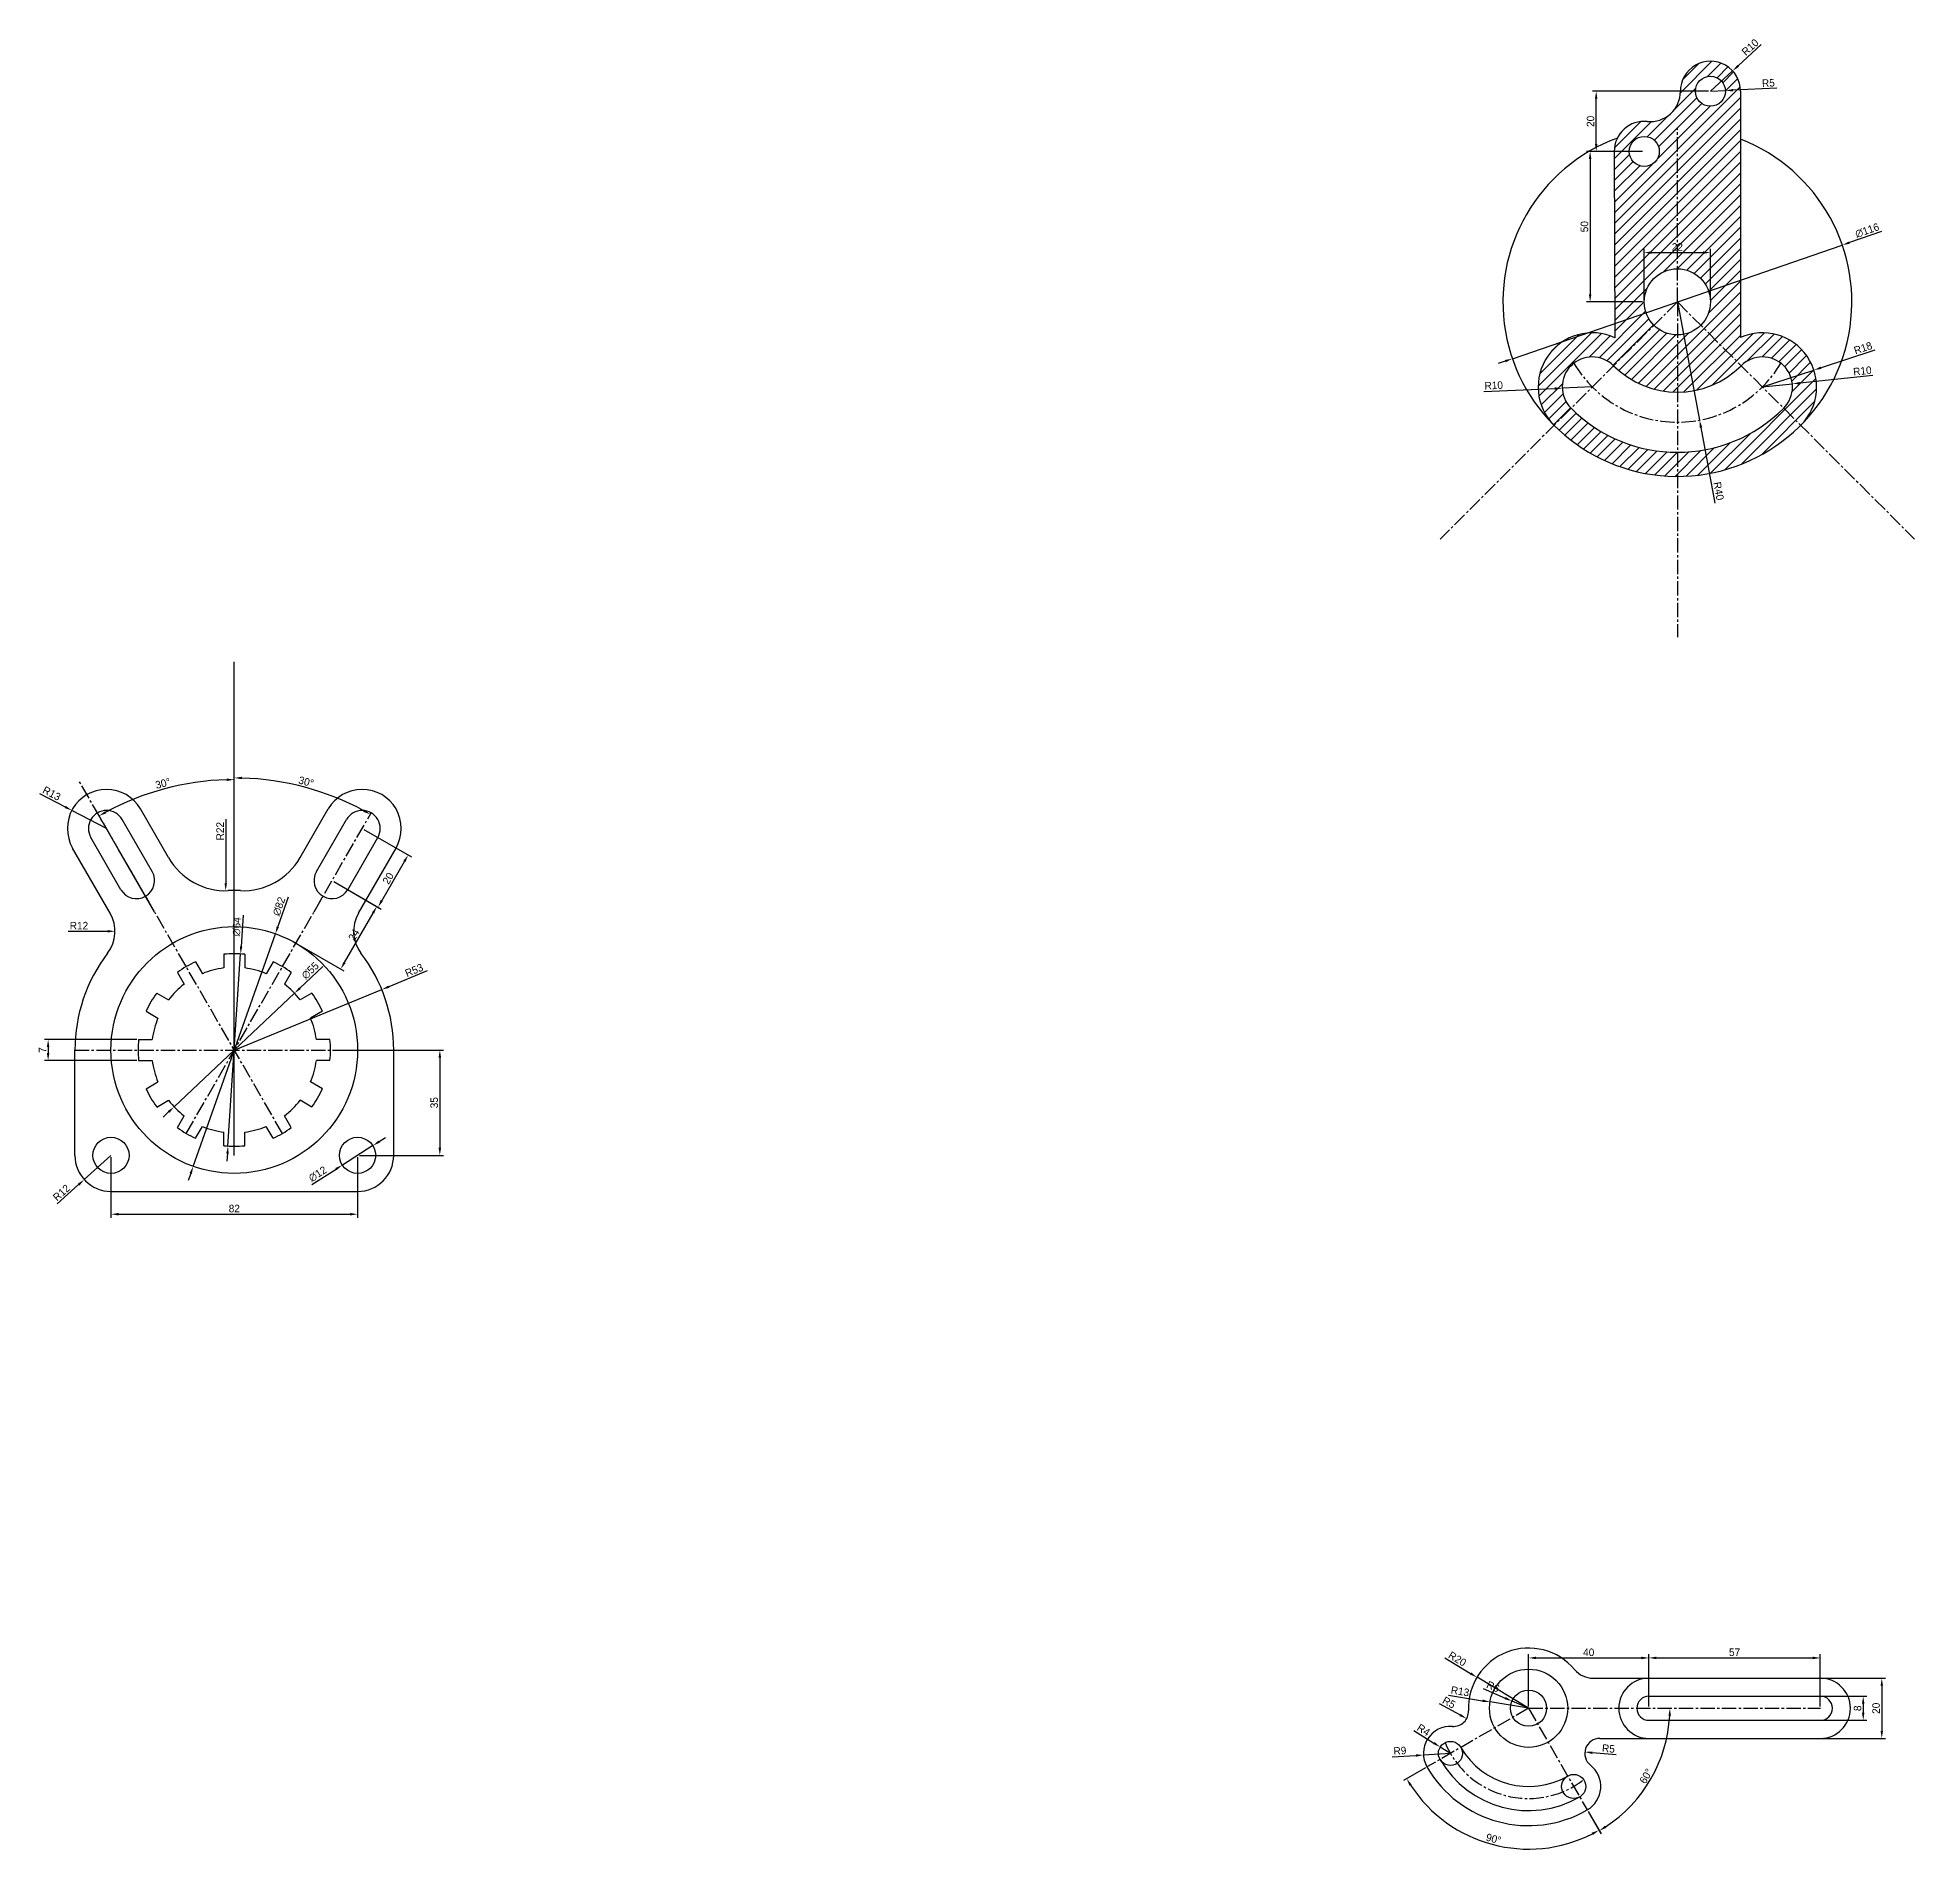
# Model space of a CAD drawing. Header units: millimetres. Extents: x -11614 to -3042, y 13178 to 15416.
# Drawn here: x -8181 to -7557, y 13178 to 13785 of the extents above; entities that cross this region are included whole.
import ezdxf

# ---------------------------------------------------------------- set-up
doc = ezdxf.new("R2010")
doc.units = ezdxf.units.MM
doc.header["$LTSCALE"] = 0.5
doc.header["$PDMODE"] = 34
doc.linetypes.add('CENTER2', pattern=[28.575, 19.05, -3.175, 3.175, -3.175])
doc.dimstyles.new('ISO-25', dxfattribs={"dimtxt": 2.5, "dimasz": 2.5, "dimexe": 1.25, "dimexo": 0.625, "dimtad": 1, "dimtxsty": 'Standard', "dimcen": 2.5, "dimadec": 0, "dimazin": 0, "dimtfac": 1, "dimtmove": 0, "dimatfit": 3, "dimfxl": 1, "dimarcsym": 0})

msp = doc.modelspace()

# ---------------------------------------------------------------- blocks, each defined once
blk = doc.blocks.new('*D282')
at = {"color": 0, "linetype": 'Continuous', "lineweight": -2, "ltscale": 0.5, "transparency": 16777216}
for p, q in [((-7645.15, 13230.79), (-7645.15, 13248.14)), ((-7588.15, 13230.79), (-7588.15, 13248.14)), ((-7642.65, 13246.89), (-7590.65, 13246.89))]:
    blk.add_line(p, q, dxfattribs=at)
at = {"color": 0, "linetype": 'Continuous', "ltscale": 0.5, "transparency": 16777216}
for points in [[(-7642.65, 13247.31), (-7642.65, 13246.47), (-7645.15, 13246.89)], [(-7590.65, 13247.31), (-7590.65, 13246.47), (-7588.15, 13246.89)]]:
    blk.add_solid(points, dxfattribs=at)
at = {"layer": 'Defpoints', "color": 0, "linetype": 'Continuous', "ltscale": 0.5, "transparency": 16777216}
for p in [(-7588.15, 13246.89), (-7645.15, 13230.16), (-7588.15, 13230.16)]:
    blk.add_point(p, dxfattribs=at)
at = {"color": 0, "linetype": 'Continuous', "ltscale": 0.5, "transparency": 16777216, "insert": (-7616.65, 13248.76), "char_height": 2.5, "attachment_point": 5}
blk.add_mtext('57', dxfattribs=at)
blk = doc.blocks.new('*D283')
at = {"color": 0, "linetype": 'Continuous', "lineweight": -2, "ltscale": 0.5, "transparency": 16777216}
for p, q in [((-7685.15, 13230.79), (-7685.15, 13248.14)), ((-7645.15, 13230.79), (-7645.15, 13248.14)), ((-7682.65, 13246.89), (-7647.65, 13246.89))]:
    blk.add_line(p, q, dxfattribs=at)
at = {"color": 0, "linetype": 'Continuous', "ltscale": 0.5, "transparency": 16777216}
for points in [[(-7682.65, 13247.31), (-7682.65, 13246.47), (-7685.15, 13246.89)], [(-7647.65, 13247.31), (-7647.65, 13246.47), (-7645.15, 13246.89)]]:
    blk.add_solid(points, dxfattribs=at)
at = {"layer": 'Defpoints', "color": 0, "linetype": 'Continuous', "ltscale": 0.5, "transparency": 16777216}
for p in [(-7645.15, 13246.89), (-7685.15, 13230.16), (-7645.15, 13230.16)]:
    blk.add_point(p, dxfattribs=at)
at = {"color": 0, "linetype": 'Continuous', "ltscale": 0.5, "transparency": 16777216, "insert": (-7665.15, 13248.76), "char_height": 2.5, "attachment_point": 5}
blk.add_mtext('40', dxfattribs=at)
blk = doc.blocks.new('*D284')
at = {"color": 0, "linetype": 'Continuous', "lineweight": -2, "ltscale": 0.5, "transparency": 16777216}
for p, q in [((-7595.09, 13240.16), (-7566.47, 13240.16)), ((-7567.72, 13237.66), (-7567.72, 13222.66)), ((-7595.09, 13220.16), (-7566.47, 13220.16))]:
    blk.add_line(p, q, dxfattribs=at)
at = {"color": 0, "linetype": 'Continuous', "ltscale": 0.5, "transparency": 16777216}
for points in [[(-7568.13, 13237.66), (-7567.3, 13237.66), (-7567.72, 13240.16)], [(-7568.13, 13222.66), (-7567.3, 13222.66), (-7567.72, 13220.16)]]:
    blk.add_solid(points, dxfattribs=at)
at = {"layer": 'Defpoints', "color": 0, "linetype": 'Continuous', "ltscale": 0.5, "transparency": 16777216}
for p in [(-7595.72, 13240.16), (-7595.72, 13220.16), (-7567.72, 13220.16)]:
    blk.add_point(p, dxfattribs=at)
at = {"color": 0, "linetype": 'Continuous', "ltscale": 0.5, "transparency": 16777216, "insert": (-7569.59, 13230.16), "char_height": 2.5, "attachment_point": 5, "rotation": 90}
blk.add_mtext('20', dxfattribs=at)
blk = doc.blocks.new('*D285')
at = {"color": 0, "linetype": 'Continuous', "lineweight": -2, "ltscale": 0.5, "transparency": 16777216}
for p, q in [((-7603.06, 13234.16), (-7572.64, 13234.16)), ((-7573.89, 13231.66), (-7573.89, 13228.66)), ((-7603.06, 13226.16), (-7572.64, 13226.16))]:
    blk.add_line(p, q, dxfattribs=at)
at = {"color": 0, "linetype": 'Continuous', "ltscale": 0.5, "transparency": 16777216}
for points in [[(-7574.31, 13231.66), (-7573.48, 13231.66), (-7573.89, 13234.16)], [(-7574.31, 13228.66), (-7573.48, 13228.66), (-7573.89, 13226.16)]]:
    blk.add_solid(points, dxfattribs=at)
at = {"layer": 'Defpoints', "color": 0, "linetype": 'Continuous', "ltscale": 0.5, "transparency": 16777216}
for p in [(-7603.68, 13234.16), (-7603.68, 13226.16), (-7573.89, 13226.16)]:
    blk.add_point(p, dxfattribs=at)
at = {"color": 0, "linetype": 'Continuous', "ltscale": 0.5, "transparency": 16777216, "insert": (-7575.77, 13230.16), "char_height": 2.5, "attachment_point": 5, "rotation": 90}
blk.add_mtext('8', dxfattribs=at)
blk = doc.blocks.new('*D286')
at = {"color": 0, "linetype": 'Continuous', "lineweight": -2, "ltscale": 0.5, "transparency": 16777216}
for p, q in [((-7700.2, 13236.72), (-7692.94, 13233.55)), ((-7685.15, 13230.16), (-7690.65, 13232.56))]:
    blk.add_line(p, q, dxfattribs=at)
at = {"color": 0, "linetype": 'Continuous', "ltscale": 0.5, "transparency": 16777216}
blk.add_solid([(-7692.77, 13233.94), (-7693.1, 13233.17), (-7690.65, 13232.56)], dxfattribs=at)
at = {"layer": 'Defpoints', "color": 0, "linetype": 'Continuous', "ltscale": 0.5, "transparency": 16777216}
for p in [(-7690.65, 13232.56), (-7685.15, 13230.16)]:
    blk.add_point(p, dxfattribs=at)
at = {"color": 0, "linetype": 'Continuous', "ltscale": 0.5, "transparency": 16777216, "insert": (-7696.96, 13237.35), "char_height": 2.5, "attachment_point": 5, "rotation": 336.46687}
blk.add_mtext('R6', dxfattribs=at)
blk = doc.blocks.new('*D287')
at = {"color": 0, "linetype": 'Continuous', "lineweight": -2, "ltscale": 0.5, "transparency": 16777216}
for p, q in [((-7711.72, 13234.52), (-7700.44, 13232.67)), ((-7685.15, 13230.16), (-7697.97, 13232.27))]:
    blk.add_line(p, q, dxfattribs=at)
at = {"color": 0, "linetype": 'Continuous', "ltscale": 0.5, "transparency": 16777216}
blk.add_solid([(-7700.37, 13233.08), (-7700.51, 13232.26), (-7697.97, 13232.27)], dxfattribs=at)
at = {"layer": 'Defpoints', "color": 0, "linetype": 'Continuous', "ltscale": 0.5, "transparency": 16777216}
for p in [(-7697.97, 13232.27), (-7685.15, 13230.16)]:
    blk.add_point(p, dxfattribs=at)
at = {"color": 0, "linetype": 'Continuous', "ltscale": 0.5, "transparency": 16777216, "insert": (-7707.92, 13235.8), "char_height": 2.5, "attachment_point": 5, "rotation": 350.68022}
blk.add_mtext('R13', dxfattribs=at)
blk = doc.blocks.new('*D288')
at = {"color": 0, "linetype": 'Continuous', "lineweight": -2, "ltscale": 0.5, "transparency": 16777216}
for p, q in [((-7713.01, 13246.88), (-7704.44, 13241.74)), ((-7685.15, 13230.16), (-7702.29, 13240.45))]:
    blk.add_line(p, q, dxfattribs=at)
at = {"color": 0, "linetype": 'Continuous', "ltscale": 0.5, "transparency": 16777216}
blk.add_solid([(-7704.22, 13242.1), (-7704.65, 13241.38), (-7702.29, 13240.45)], dxfattribs=at)
at = {"layer": 'Defpoints', "color": 0, "linetype": 'Continuous', "ltscale": 0.5, "transparency": 16777216}
for p in [(-7702.29, 13240.45), (-7685.15, 13230.16)]:
    blk.add_point(p, dxfattribs=at)
at = {"color": 0, "linetype": 'Continuous', "ltscale": 0.5, "transparency": 16777216, "insert": (-7708.83, 13246.56), "char_height": 2.5, "attachment_point": 5, "rotation": 329.03258}
blk.add_mtext('R20', dxfattribs=at)
blk = doc.blocks.new('*D289')
at = {"color": 0, "linetype": 'Continuous', "lineweight": -2, "ltscale": 0.5, "transparency": 16777216}
blk.add_line((-7714.88, 13231.72), (-7707.93, 13227.93), dxfattribs=at)
at = {"color": 0, "linetype": 'Continuous', "ltscale": 0.5, "transparency": 16777216}
blk.add_solid([(-7707.73, 13228.29), (-7708.13, 13227.56), (-7705.73, 13226.73)], dxfattribs=at)
at = {"layer": 'Defpoints', "color": 0, "linetype": 'Continuous', "ltscale": 0.5, "transparency": 16777216}
for p in [(-7710.12, 13229.12), (-7705.73, 13226.73)]:
    blk.add_point(p, dxfattribs=at)
at = {"color": 0, "linetype": 'Continuous', "ltscale": 0.5, "transparency": 16777216, "insert": (-7711.6, 13232.07), "char_height": 2.5, "attachment_point": 5, "rotation": 331.38036}
blk.add_mtext('R5', dxfattribs=at)
blk = doc.blocks.new('*D290')
at = {"color": 0, "linetype": 'Continuous', "lineweight": -2, "ltscale": 0.5, "transparency": 16777216}
blk.add_line((-7656.07, 13214.65), (-7663.95, 13215.4), dxfattribs=at)
at = {"color": 0, "linetype": 'Continuous', "ltscale": 0.5, "transparency": 16777216}
blk.add_solid([(-7663.91, 13215.81), (-7663.99, 13214.98), (-7666.44, 13215.63)], dxfattribs=at)
at = {"layer": 'Defpoints', "color": 0, "linetype": 'Continuous', "ltscale": 0.5, "transparency": 16777216}
for p in [(-7666.44, 13215.63), (-7661.46, 13215.16)]:
    blk.add_point(p, dxfattribs=at)
at = {"color": 0, "linetype": 'Continuous', "ltscale": 0.5, "transparency": 16777216, "insert": (-7658.59, 13216.77), "char_height": 2.5, "attachment_point": 5, "rotation": 354.61442}
blk.add_mtext('R5', dxfattribs=at)
blk = doc.blocks.new('*D291')
at = {"color": 0, "linetype": 'Continuous', "lineweight": -2, "ltscale": 0.5, "transparency": 16777216}
for p, q in [((-7723.34, 13222.81), (-7716.63, 13218.61)), ((-7711.13, 13215.16), (-7714.52, 13217.28))]:
    blk.add_line(p, q, dxfattribs=at)
at = {"color": 0, "linetype": 'Continuous', "ltscale": 0.5, "transparency": 16777216}
blk.add_solid([(-7716.41, 13218.96), (-7716.86, 13218.26), (-7714.52, 13217.28)], dxfattribs=at)
at = {"layer": 'Defpoints', "color": 0, "linetype": 'Continuous', "ltscale": 0.5, "transparency": 16777216}
for p in [(-7714.52, 13217.28), (-7711.13, 13215.16)]:
    blk.add_point(p, dxfattribs=at)
at = {"color": 0, "linetype": 'Continuous', "ltscale": 0.5, "transparency": 16777216, "insert": (-7720.05, 13222.96), "char_height": 2.5, "attachment_point": 5, "rotation": 327.9474}
blk.add_mtext('R4', dxfattribs=at)
blk = doc.blocks.new('*D292')
at = {"color": 0, "linetype": 'Continuous', "lineweight": -2, "ltscale": 0.5, "transparency": 16777216}
for p, q in [((-7730.51, 13213.99), (-7722.6, 13214.47)), ((-7711.13, 13215.16), (-7720.11, 13214.62))]:
    blk.add_line(p, q, dxfattribs=at)
at = {"color": 0, "linetype": 'Continuous', "ltscale": 0.5, "transparency": 16777216}
blk.add_solid([(-7722.63, 13214.88), (-7722.58, 13214.05), (-7720.11, 13214.62)], dxfattribs=at)
at = {"layer": 'Defpoints', "color": 0, "linetype": 'Continuous', "ltscale": 0.5, "transparency": 16777216}
for p in [(-7720.11, 13214.62), (-7711.13, 13215.16)]:
    blk.add_point(p, dxfattribs=at)
at = {"color": 0, "linetype": 'Continuous', "ltscale": 0.5, "transparency": 16777216, "insert": (-7727.92, 13216.03), "char_height": 2.5, "attachment_point": 5, "rotation": 3.44649}
blk.add_mtext('R9', dxfattribs=at)
blk = doc.blocks.new('*D293')
at = {"color": 0, "linetype": 'Continuous', "lineweight": -2, "ltscale": 0.5, "transparency": 16777216}
for p, q in [((-7719.46, 13210.35), (-7726.77, 13206.13)), ((-7665.33, 13195.84), (-7661.12, 13188.54))]:
    blk.add_line(p, q, dxfattribs=at)
blk.add_arc((-7685.15, 13230.16), 46.81, 213.06047, 296.93953, dxfattribs=at)
at = {"color": 0, "linetype": 'Continuous', "ltscale": 0.5, "transparency": 16777216}
for points in [[(-7724.73, 13204.41), (-7724.02, 13204.84), (-7725.68, 13206.76)], [(-7664.14, 13188.8), (-7663.74, 13188.06), (-7661.74, 13189.62)]]:
    blk.add_solid(points, dxfattribs=at)
at = {"layer": 'Defpoints', "color": 0, "linetype": 'Continuous', "ltscale": 0.5, "transparency": 16777216}
for p in [(-7685.15, 13230.16), (-7685.15, 13230.16), (-7718.92, 13210.66), (-7665.65, 13196.39), (-7708.55, 13189.62)]:
    blk.add_point(p, dxfattribs=at)
at = {"color": 0, "linetype": 'Continuous', "ltscale": 0.5, "transparency": 16777216, "insert": (-7696.77, 13186.76), "char_height": 2.5, "attachment_point": 5, "rotation": 345}
blk.add_mtext('90°', dxfattribs=at)
blk = doc.blocks.new('*D294')
at = {"color": 0, "linetype": 'Continuous', "lineweight": -2, "ltscale": 0.5, "transparency": 16777216}
blk.add_line((-7665.33, 13195.84), (-7661.03, 13188.39), dxfattribs=at)
blk.add_arc((-7685.15, 13230.16), 46.98, 303.04913, 356.95087, dxfattribs=at)
at = {"color": 0, "linetype": 'Continuous', "ltscale": 0.5, "transparency": 16777216}
for points in [[(-7638.65, 13227.67), (-7637.81, 13227.65), (-7638.16, 13230.16)], [(-7659.3, 13190.42), (-7659.74, 13191.13), (-7661.65, 13189.47)]]:
    blk.add_solid(points, dxfattribs=at)
at = {"layer": 'Defpoints', "color": 0, "linetype": 'Continuous', "ltscale": 0.5, "transparency": 16777216}
for p in [(-7685.15, 13230.16), (-7685.15, 13230.16), (-7588.15, 13230.16), (-7649.15, 13199.96), (-7665.65, 13196.39)]:
    blk.add_point(p, dxfattribs=at)
at = {"color": 0, "linetype": 'Continuous', "ltscale": 0.5, "transparency": 16777216, "insert": (-7646.08, 13207.61), "char_height": 2.5, "attachment_point": 5, "rotation": 60}
blk.add_mtext('60°', dxfattribs=at)
blk = doc.blocks.new('*D266')
at = {"color": 0, "linetype": 'Continuous', "lineweight": -2, "ltscale": 0.5, "transparency": 16777216}
for p, q in [((-8156.45, 13413.3), (-8156.45, 13393.11)), ((-8074.45, 13413.3), (-8074.45, 13393.11)), ((-8153.95, 13394.36), (-8076.95, 13394.36))]:
    blk.add_line(p, q, dxfattribs=at)
at = {"color": 0, "linetype": 'Continuous', "ltscale": 0.5, "transparency": 16777216}
for points in [[(-8153.95, 13394.78), (-8153.95, 13393.94), (-8156.45, 13394.36)], [(-8076.95, 13394.78), (-8076.95, 13393.94), (-8074.45, 13394.36)]]:
    blk.add_solid(points, dxfattribs=at)
at = {"layer": 'Defpoints', "color": 0, "linetype": 'Continuous', "ltscale": 0.5, "transparency": 16777216}
for p in [(-8156.45, 13413.92), (-8074.45, 13413.92), (-8074.45, 13394.36)]:
    blk.add_point(p, dxfattribs=at)
at = {"color": 0, "linetype": 'Continuous', "ltscale": 0.5, "transparency": 16777216, "insert": (-8115.45, 13396.23), "char_height": 2.5, "attachment_point": 5}
blk.add_mtext('82', dxfattribs=at)
blk = doc.blocks.new('*D267')
at = {"color": 0, "linetype": 'Continuous', "lineweight": -2, "ltscale": 0.5, "transparency": 16777216}
for p, q in [((-8082.82, 13448.92), (-8045.86, 13448.92)), ((-8047.11, 13446.42), (-8047.11, 13416.42)), ((-8073.82, 13413.92), (-8045.86, 13413.92))]:
    blk.add_line(p, q, dxfattribs=at)
at = {"color": 0, "linetype": 'Continuous', "ltscale": 0.5, "transparency": 16777216}
for points in [[(-8047.53, 13446.42), (-8046.7, 13446.42), (-8047.11, 13448.92)], [(-8047.53, 13416.42), (-8046.7, 13416.42), (-8047.11, 13413.92)]]:
    blk.add_solid(points, dxfattribs=at)
at = {"layer": 'Defpoints', "color": 0, "linetype": 'Continuous', "ltscale": 0.5, "transparency": 16777216}
for p in [(-8083.45, 13448.92), (-8074.45, 13413.92), (-8047.11, 13413.92)]:
    blk.add_point(p, dxfattribs=at)
at = {"color": 0, "linetype": 'Continuous', "ltscale": 0.5, "transparency": 16777216, "insert": (-8048.99, 13431.42), "char_height": 2.5, "attachment_point": 5, "rotation": 90}
blk.add_mtext('35', dxfattribs=at)
blk = doc.blocks.new('*D268')
at = {"color": 0, "linetype": 'Continuous', "lineweight": -2, "ltscale": 0.5, "transparency": 16777216}
for p, q in [((-8147.88, 13452.42), (-8178.6, 13452.42)), ((-8177.35, 13449.92), (-8177.35, 13447.92)), ((-8147.88, 13445.42), (-8178.6, 13445.42))]:
    blk.add_line(p, q, dxfattribs=at)
at = {"color": 0, "linetype": 'Continuous', "ltscale": 0.5, "transparency": 16777216}
for points in [[(-8177.77, 13449.92), (-8176.94, 13449.92), (-8177.35, 13452.42)], [(-8177.77, 13447.92), (-8176.94, 13447.92), (-8177.35, 13445.42)]]:
    blk.add_solid(points, dxfattribs=at)
at = {"layer": 'Defpoints', "color": 0, "linetype": 'Continuous', "ltscale": 0.5, "transparency": 16777216}
for p in [(-8147.26, 13452.42), (-8177.35, 13445.42), (-8147.26, 13445.42)]:
    blk.add_point(p, dxfattribs=at)
at = {"color": 0, "linetype": 'Continuous', "ltscale": 0.5, "transparency": 16777216, "insert": (-8179.23, 13448.92), "char_height": 2.5, "attachment_point": 5, "rotation": 90}
blk.add_mtext('7', dxfattribs=at)
blk = doc.blocks.new('*D269')
at = {"color": 0, "linetype": 'Continuous', "lineweight": -2, "ltscale": 0.5, "transparency": 16777216}
blk.add_line((-8118.3, 13525.62), (-8118.3, 13504.37), dxfattribs=at)
at = {"color": 0, "linetype": 'Continuous', "ltscale": 0.5, "transparency": 16777216}
blk.add_solid([(-8118.72, 13504.37), (-8117.89, 13504.37), (-8118.3, 13501.87)], dxfattribs=at)
at = {"layer": 'Defpoints', "color": 0, "linetype": 'Continuous', "ltscale": 0.5, "transparency": 16777216}
for p in [(-8118.3, 13523.87), (-8118.3, 13501.87)]:
    blk.add_point(p, dxfattribs=at)
at = {"color": 0, "linetype": 'Continuous', "ltscale": 0.5, "transparency": 16777216, "insert": (-8120.18, 13521.66), "char_height": 2.5, "attachment_point": 5, "rotation": 90}
blk.add_mtext('R22', dxfattribs=at)
blk = doc.blocks.new('*D270')
at = {"color": 0, "linetype": 'Continuous', "lineweight": -2, "ltscale": 0.5, "transparency": 16777216}
for p, q in [((-8082.41, 13504.9), (-8066.99, 13496)), ((-8078.82, 13478.01), (-8069.32, 13494.46)), ((-8094.41, 13484.12), (-8078.99, 13475.22))]:
    blk.add_line(p, q, dxfattribs=at)
at = {"color": 0, "linetype": 'Continuous', "ltscale": 0.5, "transparency": 16777216}
for points in [[(-8069.68, 13494.67), (-8068.96, 13494.25), (-8068.07, 13496.63)], [(-8079.18, 13478.21), (-8078.46, 13477.8), (-8080.07, 13475.84)]]:
    blk.add_solid(points, dxfattribs=at)
at = {"layer": 'Defpoints', "color": 0, "linetype": 'Continuous', "ltscale": 0.5, "transparency": 16777216}
for p in [(-8082.95, 13505.21), (-8068.07, 13496.63), (-8094.95, 13484.43)]:
    blk.add_point(p, dxfattribs=at)
at = {"color": 0, "linetype": 'Continuous', "ltscale": 0.5, "transparency": 16777216, "insert": (-8075.7, 13487.17), "char_height": 2.5, "attachment_point": 5, "rotation": 60}
blk.add_mtext('24', dxfattribs=at)
blk = doc.blocks.new('*D271')
at = {"color": 0, "linetype": 'Continuous', "lineweight": -2, "ltscale": 0.5, "transparency": 16777216}
for p, q in [((-8072.41, 13522.22), (-8056.59, 13513.09)), ((-8066.42, 13498.56), (-8058.92, 13511.55)), ((-8082.41, 13504.9), (-8066.59, 13495.77))]:
    blk.add_line(p, q, dxfattribs=at)
at = {"color": 0, "linetype": 'Continuous', "ltscale": 0.5, "transparency": 16777216}
for points in [[(-8059.29, 13511.76), (-8058.56, 13511.34), (-8057.67, 13513.72)], [(-8066.79, 13498.77), (-8066.06, 13498.35), (-8067.67, 13496.4)]]:
    blk.add_solid(points, dxfattribs=at)
at = {"layer": 'Defpoints', "color": 0, "linetype": 'Continuous', "ltscale": 0.5, "transparency": 16777216}
for p in [(-8072.95, 13522.53), (-8057.67, 13513.72), (-8082.95, 13505.21)]:
    blk.add_point(p, dxfattribs=at)
at = {"color": 0, "linetype": 'Continuous', "ltscale": 0.5, "transparency": 16777216, "insert": (-8064.3, 13505.99), "char_height": 2.5, "attachment_point": 5, "rotation": 60}
blk.add_mtext('20', dxfattribs=at)
blk = doc.blocks.new('*D272')
at = {"color": 0, "linetype": 'Continuous', "lineweight": -2, "ltscale": 0.5, "transparency": 16777216}
blk.add_line((-8170.64, 13488.38), (-8157.6, 13488.38), dxfattribs=at)
at = {"color": 0, "linetype": 'Continuous', "ltscale": 0.5, "transparency": 16777216}
blk.add_solid([(-8157.6, 13488.8), (-8157.6, 13487.97), (-8155.1, 13488.38)], dxfattribs=at)
at = {"layer": 'Defpoints', "color": 0, "linetype": 'Continuous', "ltscale": 0.5, "transparency": 16777216}
for p in [(-8167.1, 13488.38), (-8155.1, 13488.38)]:
    blk.add_point(p, dxfattribs=at)
at = {"color": 0, "linetype": 'Continuous', "ltscale": 0.5, "transparency": 16777216, "insert": (-8167.1, 13490.26), "char_height": 2.5, "attachment_point": 5}
blk.add_mtext('R12', dxfattribs=at)
blk = doc.blocks.new('*D273')
at = {"color": 0, "linetype": 'Continuous', "lineweight": -2, "ltscale": 0.5, "transparency": 16777216}
for p, q in [((-8180.18, 13534.16), (-8171.68, 13529.72)), ((-8157.95, 13522.53), (-8169.47, 13528.56))]:
    blk.add_line(p, q, dxfattribs=at)
at = {"color": 0, "linetype": 'Continuous', "ltscale": 0.5, "transparency": 16777216}
blk.add_solid([(-8171.49, 13530.09), (-8171.88, 13529.35), (-8169.47, 13528.56)], dxfattribs=at)
at = {"layer": 'Defpoints', "color": 0, "linetype": 'Continuous', "ltscale": 0.5, "transparency": 16777216}
for p in [(-8169.47, 13528.56), (-8157.95, 13522.53)]:
    blk.add_point(p, dxfattribs=at)
at = {"color": 0, "linetype": 'Continuous', "ltscale": 0.5, "transparency": 16777216, "insert": (-8176.17, 13534.18), "char_height": 2.5, "attachment_point": 5, "rotation": 332.39263}
blk.add_mtext('R13', dxfattribs=at)
blk = doc.blocks.new('*D274')
at = {"color": 0, "linetype": 'Continuous', "lineweight": -2, "ltscale": 0.5, "transparency": 16777216}
for p, q in [((-8051.3, 13475.2), (-8064.09, 13469.96)), ((-8115.45, 13448.92), (-8066.4, 13469.01))]:
    blk.add_line(p, q, dxfattribs=at)
at = {"color": 0, "linetype": 'Continuous', "ltscale": 0.5, "transparency": 16777216}
blk.add_solid([(-8064.25, 13470.34), (-8063.93, 13469.57), (-8066.4, 13469.01)], dxfattribs=at)
at = {"layer": 'Defpoints', "color": 0, "linetype": 'Continuous', "ltscale": 0.5, "transparency": 16777216}
for p in [(-8066.4, 13469.01), (-8115.45, 13448.92)]:
    blk.add_point(p, dxfattribs=at)
at = {"color": 0, "linetype": 'Continuous', "ltscale": 0.5, "transparency": 16777216, "insert": (-8055.67, 13475.43), "char_height": 2.5, "attachment_point": 5, "rotation": 22.27375}
blk.add_mtext('R53', dxfattribs=at)
blk = doc.blocks.new('*D275')
at = {"color": 0, "linetype": 'Continuous', "lineweight": -2, "ltscale": 0.5, "transparency": 16777216}
for p, q in [((-8156.45, 13413.92), (-8165.35, 13405.87)), ((-8174.3, 13397.76), (-8167.2, 13404.19))]:
    blk.add_line(p, q, dxfattribs=at)
at = {"color": 0, "linetype": 'Continuous', "ltscale": 0.5, "transparency": 16777216}
blk.add_solid([(-8167.48, 13404.5), (-8166.92, 13403.88), (-8165.35, 13405.87)], dxfattribs=at)
at = {"layer": 'Defpoints', "color": 0, "linetype": 'Continuous', "ltscale": 0.5, "transparency": 16777216}
for p in [(-8156.45, 13413.92), (-8165.35, 13405.87)]:
    blk.add_point(p, dxfattribs=at)
at = {"color": 0, "linetype": 'Continuous', "ltscale": 0.5, "transparency": 16777216, "insert": (-8172.94, 13401.53), "char_height": 2.5, "attachment_point": 5, "rotation": 42.15669}
blk.add_mtext('R12', dxfattribs=at)
blk = doc.blocks.new('*D276')
at = {"color": 0, "linetype": 'Continuous', "lineweight": -2, "ltscale": 0.5, "transparency": 16777216}
for p, q in [((-8069.39, 13417.14), (-8079.51, 13410.7)), ((-8067.28, 13418.48), (-8065.17, 13419.83)), ((-8089.71, 13404.22), (-8081.62, 13409.36))]:
    blk.add_line(p, q, dxfattribs=at)
at = {"color": 0, "linetype": 'Continuous', "ltscale": 0.5, "transparency": 16777216}
for points in [[(-8067.5, 13418.84), (-8067.05, 13418.13), (-8069.39, 13417.14)], [(-8081.85, 13409.71), (-8081.4, 13409.01), (-8079.51, 13410.7)]]:
    blk.add_solid(points, dxfattribs=at)
at = {"layer": 'Defpoints', "color": 0, "linetype": 'Continuous', "ltscale": 0.5, "transparency": 16777216}
for p in [(-8069.39, 13417.14), (-8079.51, 13410.7)]:
    blk.add_point(p, dxfattribs=at)
at = {"color": 0, "linetype": 'Continuous', "ltscale": 0.5, "transparency": 16777216, "insert": (-8087.73, 13407.7), "char_height": 2.5, "attachment_point": 5, "rotation": 32.46245}
blk.add_mtext('∅12', dxfattribs=at)
blk = doc.blocks.new('*D277')
at = {"color": 0, "linetype": 'Continuous', "lineweight": -2, "ltscale": 0.5, "transparency": 16777216}
for p, q in [((-8097.49, 13499.76), (-8100.96, 13489.94)), ((-8129.11, 13410.26), (-8101.79, 13487.58)), ((-8129.94, 13407.91), (-8130.77, 13405.55))]:
    blk.add_line(p, q, dxfattribs=at)
at = {"color": 0, "linetype": 'Continuous', "ltscale": 0.5, "transparency": 16777216}
for points in [[(-8101.35, 13490.08), (-8100.56, 13489.8), (-8101.79, 13487.58)], [(-8130.33, 13408.05), (-8129.55, 13407.77), (-8129.11, 13410.26)]]:
    blk.add_solid(points, dxfattribs=at)
at = {"layer": 'Defpoints', "color": 0, "linetype": 'Continuous', "ltscale": 0.5, "transparency": 16777216}
for p in [(-8101.79, 13487.58), (-8129.11, 13410.26)]:
    blk.add_point(p, dxfattribs=at)
at = {"color": 0, "linetype": 'Continuous', "ltscale": 0.5, "transparency": 16777216, "insert": (-8100.57, 13496.65), "char_height": 2.5, "attachment_point": 5, "rotation": 70.54006}
blk.add_mtext('∅82', dxfattribs=at)
blk = doc.blocks.new('*D278')
at = {"color": 0, "linetype": 'Continuous', "lineweight": -2, "ltscale": 0.5, "transparency": 16777216}
for p, q in [((-8112.5, 13493.74), (-8113.18, 13483.35)), ((-8117.55, 13416.99), (-8113.35, 13480.85)), ((-8117.71, 13414.5), (-8117.88, 13412))]:
    blk.add_line(p, q, dxfattribs=at)
at = {"color": 0, "linetype": 'Continuous', "ltscale": 0.5, "transparency": 16777216}
for points in [[(-8113.6, 13483.38), (-8112.77, 13483.32), (-8113.35, 13480.85)], [(-8118.13, 13414.52), (-8117.3, 13414.47), (-8117.55, 13416.99)]]:
    blk.add_solid(points, dxfattribs=at)
at = {"layer": 'Defpoints', "color": 0, "linetype": 'Continuous', "ltscale": 0.5, "transparency": 16777216}
for p in [(-8113.35, 13480.85), (-8117.55, 13416.99)]:
    blk.add_point(p, dxfattribs=at)
at = {"color": 0, "linetype": 'Continuous', "ltscale": 0.5, "transparency": 16777216, "insert": (-8114.63, 13489.92), "char_height": 2.5, "attachment_point": 5, "rotation": 86.23569}
blk.add_mtext('∅64', dxfattribs=at)
blk = doc.blocks.new('*D279')
at = {"color": 0, "linetype": 'Continuous', "lineweight": -2, "ltscale": 0.5, "transparency": 16777216}
for p, q in [((-8086.05, 13476.65), (-8093.62, 13469.51)), ((-8135.46, 13430.06), (-8095.44, 13467.79)), ((-8137.28, 13428.34), (-8139.09, 13426.62))]:
    blk.add_line(p, q, dxfattribs=at)
at = {"color": 0, "linetype": 'Continuous', "ltscale": 0.5, "transparency": 16777216}
for points in [[(-8093.91, 13469.81), (-8093.34, 13469.2), (-8095.44, 13467.79)], [(-8137.56, 13428.64), (-8136.99, 13428.04), (-8135.46, 13430.06)]]:
    blk.add_solid(points, dxfattribs=at)
at = {"layer": 'Defpoints', "color": 0, "linetype": 'Continuous', "ltscale": 0.5, "transparency": 16777216}
for p in [(-8095.44, 13467.79), (-8135.46, 13430.06)]:
    blk.add_point(p, dxfattribs=at)
at = {"color": 0, "linetype": 'Continuous', "ltscale": 0.5, "transparency": 16777216, "insert": (-8090.21, 13475.3), "char_height": 2.5, "attachment_point": 5, "rotation": 43.32145}
blk.add_mtext('∅55', dxfattribs=at)
blk = doc.blocks.new('*D280')
at = {"color": 0, "linetype": 'Continuous', "lineweight": -2, "ltscale": 0.5, "transparency": 16777216}
blk.add_arc((-8115.45, 13448.92), 90.44, 61.58393, 88.41607, dxfattribs=at)
at = {"color": 0, "linetype": 'Continuous', "ltscale": 0.5, "transparency": 16777216}
for points in [[(-8112.96, 13538.91), (-8112.94, 13539.74), (-8115.45, 13539.36)], [(-8072.21, 13528.83), (-8072.62, 13528.1), (-8070.23, 13527.24)]]:
    blk.add_solid(points, dxfattribs=at)
at = {"layer": 'Defpoints', "color": 0, "linetype": 'Continuous', "ltscale": 0.5, "transparency": 16777216}
for p in [(-8115.45, 13577.93), (-8084.52, 13533.9), (-8069.95, 13527.73), (-8088.95, 13494.82), (-8115.45, 13416.92)]:
    blk.add_point(p, dxfattribs=at)
at = {"color": 0, "linetype": 'Continuous', "ltscale": 0.5, "transparency": 16777216, "insert": (-8091.56, 13538.09), "char_height": 2.5, "attachment_point": 5, "rotation": 345}
blk.add_mtext('30°', dxfattribs=at)
blk = doc.blocks.new('*D281')
at = {"color": 0, "linetype": 'Continuous', "lineweight": -2, "ltscale": 0.5, "transparency": 16777216}
blk.add_line((-8154.26, 13516.15), (-8161, 13527.83), dxfattribs=at)
blk.add_arc((-8115.45, 13448.92), 89.86, 91.59408, 118.40592, dxfattribs=at)
at = {"color": 0, "linetype": 'Continuous', "ltscale": 0.5, "transparency": 16777216}
for points in [[(-8117.96, 13539.16), (-8117.94, 13538.33), (-8115.45, 13538.78)], [(-8157.99, 13527.6), (-8158.4, 13528.33), (-8160.38, 13526.74)]]:
    blk.add_solid(points, dxfattribs=at)
at = {"layer": 'Defpoints', "color": 0, "linetype": 'Continuous', "ltscale": 0.5, "transparency": 16777216}
for p in [(-8115.45, 13577.93), (-8131.05, 13537.42), (-8153.95, 13515.61), (-8141.95, 13494.82), (-8115.45, 13416.92)]:
    blk.add_point(p, dxfattribs=at)
at = {"color": 0, "linetype": 'Continuous', "ltscale": 0.5, "transparency": 16777216, "insert": (-8139.19, 13537.53), "char_height": 2.5, "attachment_point": 5, "rotation": 15}
blk.add_mtext('30°', dxfattribs=at)
blk = doc.blocks.new('*D296')
at = {"color": 0, "linetype": 'Continuous', "lineweight": -2, "ltscale": 0.5, "transparency": 16777216}
for p, q in [((-7646.68, 13698.19), (-7646.68, 13715.19)), ((-7644.18, 13713.94), (-7627.18, 13713.94)), ((-7624.68, 13698.19), (-7624.68, 13715.19))]:
    blk.add_line(p, q, dxfattribs=at)
at = {"color": 0, "linetype": 'Continuous', "ltscale": 0.5, "transparency": 16777216}
for points in [[(-7644.18, 13714.36), (-7644.18, 13713.53), (-7646.68, 13713.94)], [(-7627.18, 13714.36), (-7627.18, 13713.53), (-7624.68, 13713.94)]]:
    blk.add_solid(points, dxfattribs=at)
at = {"layer": 'Defpoints', "color": 0, "linetype": 'Continuous', "ltscale": 0.5, "transparency": 16777216}
for p in [(-7624.68, 13713.94), (-7646.68, 13697.56), (-7624.68, 13697.56)]:
    blk.add_point(p, dxfattribs=at)
at = {"color": 0, "linetype": 'Continuous', "ltscale": 0.5, "transparency": 16777216, "insert": (-7635.68, 13715.82), "char_height": 2.5, "attachment_point": 5}
blk.add_mtext('22', dxfattribs=at)
blk = doc.blocks.new('*D297')
at = {"color": 0, "linetype": 'Continuous', "lineweight": -2, "ltscale": 0.5, "transparency": 16777216}
for p, q in [((-7647.3, 13747.56), (-7665.94, 13747.56)), ((-7664.69, 13745.06), (-7664.69, 13700.06)), ((-7647.3, 13697.56), (-7665.94, 13697.56))]:
    blk.add_line(p, q, dxfattribs=at)
at = {"color": 0, "linetype": 'Continuous', "ltscale": 0.5, "transparency": 16777216}
for points in [[(-7665.1, 13745.06), (-7664.27, 13745.06), (-7664.69, 13747.56)], [(-7665.1, 13700.06), (-7664.27, 13700.06), (-7664.69, 13697.56)]]:
    blk.add_solid(points, dxfattribs=at)
at = {"layer": 'Defpoints', "color": 0, "linetype": 'Continuous', "ltscale": 0.5, "transparency": 16777216}
for p in [(-7646.68, 13747.56), (-7664.69, 13697.56), (-7646.68, 13697.56)]:
    blk.add_point(p, dxfattribs=at)
at = {"color": 0, "linetype": 'Continuous', "ltscale": 0.5, "transparency": 16777216, "insert": (-7666.56, 13722.56), "char_height": 2.5, "attachment_point": 5, "rotation": 90}
blk.add_mtext('50', dxfattribs=at)
blk = doc.blocks.new('*D298')
at = {"color": 0, "linetype": 'Continuous', "lineweight": -2, "ltscale": 0.5, "transparency": 16777216}
for p, q in [((-7625.3, 13767.56), (-7663.91, 13767.56)), ((-7662.66, 13750.06), (-7662.66, 13765.06)), ((-7647.3, 13747.56), (-7663.91, 13747.56))]:
    blk.add_line(p, q, dxfattribs=at)
at = {"color": 0, "linetype": 'Continuous', "ltscale": 0.5, "transparency": 16777216}
for points in [[(-7663.08, 13765.06), (-7662.25, 13765.06), (-7662.66, 13767.56)], [(-7663.08, 13750.06), (-7662.25, 13750.06), (-7662.66, 13747.56)]]:
    blk.add_solid(points, dxfattribs=at)
at = {"layer": 'Defpoints', "color": 0, "linetype": 'Continuous', "ltscale": 0.5, "transparency": 16777216}
for p in [(-7662.66, 13767.56), (-7624.68, 13767.56), (-7646.68, 13747.56)]:
    blk.add_point(p, dxfattribs=at)
at = {"color": 0, "linetype": 'Continuous', "ltscale": 0.5, "transparency": 16777216, "insert": (-7664.54, 13757.56), "char_height": 2.5, "attachment_point": 5, "rotation": 90}
blk.add_mtext('20', dxfattribs=at)
blk = doc.blocks.new('*D300')
at = {"color": 0, "linetype": 'Continuous', "lineweight": -2, "ltscale": 0.5, "transparency": 16777216}
for p, q in [((-7624.68, 13767.56), (-7619.68, 13767.78)), ((-7602.63, 13768.55), (-7617.18, 13767.9))]:
    blk.add_line(p, q, dxfattribs=at)
at = {"color": 0, "linetype": 'Continuous', "ltscale": 0.5, "transparency": 16777216}
blk.add_solid([(-7617.2, 13768.31), (-7617.16, 13767.48), (-7619.68, 13767.78)], dxfattribs=at)
at = {"layer": 'Defpoints', "color": 0, "linetype": 'Continuous', "ltscale": 0.5, "transparency": 16777216}
for p in [(-7624.68, 13767.56), (-7619.68, 13767.78)]:
    blk.add_point(p, dxfattribs=at)
at = {"color": 0, "linetype": 'Continuous', "ltscale": 0.5, "transparency": 16777216, "insert": (-7605.42, 13770.3), "char_height": 2.5, "attachment_point": 5, "rotation": 2.55894}
blk.add_mtext('R5', dxfattribs=at)
blk = doc.blocks.new('*D301')
at = {"color": 0, "linetype": 'Continuous', "lineweight": -2, "ltscale": 0.5, "transparency": 16777216}
for p, q in [((-7607.77, 13783.06), (-7615.46, 13776.01)), ((-7624.68, 13767.56), (-7617.3, 13774.32))]:
    blk.add_line(p, q, dxfattribs=at)
at = {"color": 0, "linetype": 'Continuous', "ltscale": 0.5, "transparency": 16777216}
blk.add_solid([(-7615.74, 13776.31), (-7615.18, 13775.7), (-7617.3, 13774.32)], dxfattribs=at)
at = {"layer": 'Defpoints', "color": 0, "linetype": 'Continuous', "ltscale": 0.5, "transparency": 16777216}
for p in [(-7617.3, 13774.32), (-7624.68, 13767.56)]:
    blk.add_point(p, dxfattribs=at)
at = {"color": 0, "linetype": 'Continuous', "ltscale": 0.5, "transparency": 16777216, "insert": (-7611.49, 13782.19), "char_height": 2.5, "attachment_point": 5, "rotation": 42.49761}
blk.add_mtext('R10', dxfattribs=at)
blk = doc.blocks.new('*D303')
at = {"color": 0, "linetype": 'Continuous', "lineweight": -2, "ltscale": 0.5, "transparency": 16777216}
for p, q in [((-7635.68, 13697.56), (-7628.28, 13658.25)), ((-7623.1, 13630.67), (-7627.82, 13655.79))]:
    blk.add_line(p, q, dxfattribs=at)
at = {"color": 0, "linetype": 'Continuous', "ltscale": 0.5, "transparency": 16777216}
blk.add_solid([(-7627.41, 13655.87), (-7628.23, 13655.72), (-7628.28, 13658.25)], dxfattribs=at)
at = {"layer": 'Defpoints', "color": 0, "linetype": 'Continuous', "ltscale": 0.5, "transparency": 16777216}
for p in [(-7635.68, 13697.56), (-7628.28, 13658.25)]:
    blk.add_point(p, dxfattribs=at)
at = {"color": 0, "linetype": 'Continuous', "ltscale": 0.5, "transparency": 16777216, "insert": (-7621.95, 13634.7), "char_height": 2.5, "attachment_point": 5, "rotation": 280.64892}
blk.add_mtext('R40', dxfattribs=at)
blk = doc.blocks.new('*D304')
at = {"color": 0, "linetype": 'Continuous', "lineweight": -2, "ltscale": 0.5, "transparency": 16777216}
for p, q in [((-7570.66, 13673.09), (-7594.96, 13670.57)), ((-7607.39, 13669.28), (-7597.44, 13670.31))]:
    blk.add_line(p, q, dxfattribs=at)
at = {"color": 0, "linetype": 'Continuous', "ltscale": 0.5, "transparency": 16777216}
blk.add_solid([(-7595, 13670.98), (-7594.92, 13670.15), (-7597.44, 13670.31)], dxfattribs=at)
at = {"layer": 'Defpoints', "color": 0, "linetype": 'Continuous', "ltscale": 0.5, "transparency": 16777216}
for p in [(-7607.39, 13669.28), (-7597.44, 13670.31)]:
    blk.add_point(p, dxfattribs=at)
at = {"color": 0, "linetype": 'Continuous', "ltscale": 0.5, "transparency": 16777216, "insert": (-7574.17, 13674.61), "char_height": 2.5, "attachment_point": 5, "rotation": 5.93147}
blk.add_mtext('R10', dxfattribs=at)
blk = doc.blocks.new('*D305')
at = {"color": 0, "linetype": 'Continuous', "lineweight": -2, "ltscale": 0.5, "transparency": 16777216}
for p, q in [((-7699.99, 13667.77), (-7676.45, 13668.75)), ((-7663.96, 13669.28), (-7673.95, 13668.86))]:
    blk.add_line(p, q, dxfattribs=at)
at = {"color": 0, "linetype": 'Continuous', "ltscale": 0.5, "transparency": 16777216}
blk.add_solid([(-7676.47, 13669.17), (-7676.43, 13668.34), (-7673.95, 13668.86)], dxfattribs=at)
at = {"layer": 'Defpoints', "color": 0, "linetype": 'Continuous', "ltscale": 0.5, "transparency": 16777216}
for p in [(-7673.95, 13668.86), (-7663.96, 13669.28)]:
    blk.add_point(p, dxfattribs=at)
at = {"color": 0, "linetype": 'Continuous', "ltscale": 0.5, "transparency": 16777216, "insert": (-7696.74, 13669.78), "char_height": 2.5, "attachment_point": 5, "rotation": 2.39997}
blk.add_mtext('R10', dxfattribs=at)
blk = doc.blocks.new('*D306')
at = {"color": 0, "linetype": 'Continuous', "lineweight": -2, "ltscale": 0.5, "transparency": 16777216}
for p, q in [((-7570.01, 13681.55), (-7587.91, 13675.67)), ((-7607.39, 13669.28), (-7590.29, 13674.89))]:
    blk.add_line(p, q, dxfattribs=at)
at = {"color": 0, "linetype": 'Continuous', "ltscale": 0.5, "transparency": 16777216}
blk.add_solid([(-7588.04, 13676.07), (-7587.78, 13675.28), (-7590.29, 13674.89)], dxfattribs=at)
at = {"layer": 'Defpoints', "color": 0, "linetype": 'Continuous', "ltscale": 0.5, "transparency": 16777216}
for p in [(-7590.29, 13674.89), (-7607.39, 13669.28)]:
    blk.add_point(p, dxfattribs=at)
at = {"color": 0, "linetype": 'Continuous', "ltscale": 0.5, "transparency": 16777216, "insert": (-7573.96, 13682.22), "char_height": 2.5, "attachment_point": 5, "rotation": 18.1746}
blk.add_mtext('R18', dxfattribs=at)
blk = doc.blocks.new('*D307')
at = {"color": 0, "linetype": 'Continuous', "lineweight": -2, "ltscale": 0.5, "transparency": 16777216}
for p, q in [((-7690.52, 13678.68), (-7580.84, 13716.45)), ((-7567.84, 13720.92), (-7578.47, 13717.26)), ((-7692.88, 13677.86), (-7695.24, 13677.05))]:
    blk.add_line(p, q, dxfattribs=at)
at = {"color": 0, "linetype": 'Continuous', "ltscale": 0.5, "transparency": 16777216}
for points in [[(-7578.61, 13717.65), (-7578.34, 13716.87), (-7580.84, 13716.45)], [(-7693.01, 13678.26), (-7692.74, 13677.47), (-7690.52, 13678.68)]]:
    blk.add_solid(points, dxfattribs=at)
at = {"layer": 'Defpoints', "color": 0, "linetype": 'Continuous', "ltscale": 0.5, "transparency": 16777216}
for p in [(-7580.84, 13716.45), (-7690.52, 13678.68)]:
    blk.add_point(p, dxfattribs=at)
at = {"color": 0, "linetype": 'Continuous', "ltscale": 0.5, "transparency": 16777216, "insert": (-7572.58, 13721.27), "char_height": 2.5, "attachment_point": 5, "rotation": 19.00129}
blk.add_mtext('∅116', dxfattribs=at)

# ---------------------------------------------------------------- dimensions: what is measured, and where the dimension line sits
at = {"color": 0, "linetype": 'Continuous', "ltscale": 0.5}
for center, mpoint, picture, middle in [((-7624.676, 13767.561), (-7617.303, 13774.317), '*D301', (-7610.223, 13780.804)), ((-7624.676, 13767.561), (-7619.681, 13767.784), '*D300', (-7605.335, 13768.426)), ((-7635.676, 13697.561), (-7628.284, 13658.25), '*D303', (-7623.792, 13634.358)), ((-7607.391, 13669.277), (-7590.289, 13674.891), '*D306', (-7573.379, 13680.443)), ((-7607.391, 13669.277), (-7597.445, 13670.31), '*D304', (-7573.979, 13672.748)), ((-7663.96, 13669.277), (-7673.951, 13668.858), '*D305', (-7696.658, 13667.906)), ((-8118.305, 13523.868), (-8118.305, 13501.868), '*D269', (-8118.305, 13521.657)), ((-8167.1, 13488.384), (-8155.1, 13488.384), '*D272', (-8167.1, 13488.384)), ((-8115.45, 13448.923), (-8066.404, 13469.011), '*D274', (-8054.964, 13473.697)), ((-7685.145, 13230.16), (-7697.973, 13232.266), '*D287', (-7708.228, 13233.949)), ((-7710.124, 13229.124), (-7705.734, 13226.73), '*D289', (-7712.501, 13230.422)), ((-7661.46, 13215.16), (-7666.438, 13215.63), '*D290', (-7658.764, 13214.906))]:
    dim = msp.add_radius_dim(center=center, mpoint=mpoint, dimstyle='ISO-25', dxfattribs=at)
    dim.commit()
    dim.dimension.update_dxf_attribs({"geometry": picture, "text_midpoint": middle, "dimtype": 164})
for base, p1, p2, picture, middle in [((-7662.664, 13767.561), (-7646.676, 13747.561), (-7624.676, 13767.561), '*D298', (-7664.539, 13757.561)), ((-7664.686, 13697.561), (-7646.676, 13747.561), (-7646.676, 13697.561), '*D297', (-7666.561, 13722.561)), ((-8177.354, 13445.423), (-8147.258, 13452.423), (-8147.258, 13445.423), '*D268', (-8179.229, 13448.923)), ((-8047.114, 13413.923), (-8083.45, 13448.923), (-8074.45, 13413.923), '*D267', (-8048.989, 13431.423)), ((-7567.717, 13220.16), (-7595.718, 13240.16), (-7595.718, 13220.16), '*D284', (-7569.592, 13230.16)), ((-7573.894, 13226.16), (-7603.681, 13234.16), (-7603.681, 13226.16), '*D285', (-7575.769, 13230.16))]:
    dim = msp.add_linear_dim(base=base, p1=p1, p2=p2, angle=90, dimstyle='ISO-25', dxfattribs=at)
    dim.commit()
    dim.dimension.update_dxf_attribs({"geometry": picture, "text_midpoint": middle})
for p1, p2, picture, middle in [((-7690.515, 13678.677), (-7580.836, 13716.445), '*D307', (-7572.582, 13721.271)), ((-8129.109, 13410.265), (-8101.791, 13487.58), '*D277', (-8100.574, 13496.652)), ((-8117.551, 13416.992), (-8113.349, 13480.854), '*D278', (-8114.632, 13489.916)), ((-8135.456, 13430.055), (-8095.443, 13467.79), '*D279', (-8090.212, 13475.3)), ((-8069.387, 13417.143), (-8079.512, 13410.702), '*D276', (-8087.725, 13407.699))]:
    dim = msp.add_diameter_dim_2p(p1=p1, p2=p2, dimstyle='ISO-25', dxfattribs=at)
    dim.commit()
    dim.dimension.update_dxf_attribs({"geometry": picture, "text_midpoint": middle})
for base, p1, p2, picture, middle in [((-7624.676, 13713.945), (-7646.676, 13697.561), (-7624.676, 13697.561), '*D296', (-7635.676, 13715.82)), ((-8074.45, 13394.359), (-8156.45, 13413.923), (-8074.45, 13413.923), '*D266', (-8115.45, 13396.234)), ((-7645.145, 13246.89), (-7685.145, 13230.16), (-7645.145, 13230.16), '*D283', (-7665.145, 13248.765)), ((-7588.145, 13246.89), (-7645.145, 13230.16), (-7588.145, 13230.16), '*D282', (-7616.645, 13248.765))]:
    dim = msp.add_linear_dim(base=base, p1=p1, p2=p2, dimstyle='ISO-25', dxfattribs=at)
    dim.commit()
    dim.dimension.update_dxf_attribs({"geometry": picture, "text_midpoint": middle})
for base, line1, line2, picture, middle in [((-8131.054, 13537.417), ((-8141.95, 13494.822), (-8153.95, 13515.607)), ((-8115.45, 13416.923), (-8115.45, 13577.933)), '*D281', (-8139.192, 13537.532)), ((-8084.519, 13533.905), ((-8088.95, 13494.822), (-8069.95, 13527.731)), ((-8115.45, 13416.923), (-8115.45, 13577.933)), '*D280', (-8091.558, 13538.088)), ((-7708.549, 13189.623), ((-7685.145, 13230.16), (-7665.645, 13196.385)), ((-7685.145, 13230.16), (-7718.92, 13210.66)), '*D293', (-7696.775, 13186.758)), ((-7649.154, 13199.96), ((-7685.145, 13230.16), (-7588.145, 13230.16)), ((-7685.145, 13230.16), (-7665.645, 13196.385)), '*D294', (-7646.081, 13207.607))]:
    dim = msp.add_angular_dim_2l(base=base, line1=line1, line2=line2, dimstyle='ISO-25', dxfattribs=at)
    dim.commit()
    dim.dimension.update_dxf_attribs({"geometry": picture, "text_midpoint": middle})
for center, mpoint, picture, middle in [((-8157.95, 13522.535), (-8169.47, 13528.559), '*D273', (-8176.17, 13534.179)), ((-8156.45, 13413.923), (-8165.345, 13405.869), '*D275', (-8172.936, 13401.526)), ((-7685.145, 13230.16), (-7702.294, 13240.451), '*D288', (-7708.832, 13246.561)), ((-7685.145, 13230.16), (-7690.646, 13232.556), '*D286', (-7696.965, 13237.353)), ((-7711.126, 13215.16), (-7714.516, 13217.283), '*D291', (-7720.054, 13222.963)), ((-7711.126, 13215.16), (-7720.11, 13214.619), '*D292', (-7727.917, 13216.028))]:
    dim = msp.add_radius_dim(center=center, mpoint=mpoint, dimstyle='ISO-25', dxfattribs=at)
    dim.commit()
    dim.dimension.update_dxf_attribs({"geometry": picture, "text_midpoint": middle})
for p1, p2, distance, picture, middle in [((-8082.95, 13505.214), (-8072.95, 13522.535), -17.638, '*D271', (-8064.298, 13505.993)), ((-8094.95, 13484.43), (-8082.95, 13505.214), -17.177, '*D270', (-8075.698, 13487.171))]:
    dim = msp.add_aligned_dim(p1=p1, p2=p2, distance=distance, dimstyle='ISO-25', dxfattribs=at)
    dim.commit()
    dim.dimension.update_dxf_attribs({"geometry": picture, "text_midpoint": middle})

# ---------------------------------------------------------------- hatches: boundary and pattern name
at = {"linetype": 'Continuous', "ltscale": 0.5, "transparency": 33554630}
h = msp.add_hatch(dxfattribs=at)
h.set_pattern_fill('ANSI31', color=256, scale=0.8)
h.paths.add_polyline_path([(-7614.676, 13767.561, 1.0025101), (-7634.675, 13767.511, -0.4453707), (-7645.675, 13757.511, 0.4456964), (-7656.675, 13747.5), (-7656.487, 13685.652, 0.8356127), (-7676.688, 13656.549), (-7671.031, 13662.206, -1), (-7656.889, 13676.348), (-7643.454, 13689.783, -0.1989124), (-7646.676, 13697.561, -1), (-7624.676, 13697.561, -0.1989124), (-7627.897, 13689.783), (-7614.462, 13676.348, -1), (-7600.32, 13662.206), (-7594.663, 13656.549, 0.8322566), (-7614.735, 13685.711)])
h.paths.add_polyline_path([(-7651.676, 13747.561, -1), (-7641.676, 13747.561, -1)], flags=16)
h.paths.add_polyline_path([(-7629.676, 13767.561, -1), (-7619.676, 13767.561, -1)], flags=16)
h.paths.add_polyline_path([(-7635.676, 13686.561, -0.1989124), (-7643.454, 13689.783), (-7656.889, 13676.348, 0.1989124), (-7635.676, 13667.561)], flags=17)
h.paths.add_polyline_path([(-7614.462, 13676.348), (-7627.897, 13689.783, -0.1989124), (-7635.676, 13686.561), (-7635.676, 13667.561, 0.1989124)], flags=17)
h.paths.add_polyline_path([(-7671.031, 13662.206), (-7676.688, 13656.549, 0.1989124), (-7635.676, 13639.561), (-7635.676, 13647.561, -0.1989124)])
h.paths.add_polyline_path([(-7594.663, 13656.549), (-7600.32, 13662.206, -0.1989124), (-7635.676, 13647.561), (-7635.676, 13639.561, 0.1989124)])

# ---------------------------------------------------------------- linework, layer by layer
at = {"color": 0, "linetype": 'Continuous', "ltscale": 0.5}
for p, q in [((-7614.676, 13767.561), (-7614.735, 13685.711)), ((-7656.676, 13747.561), (-7656.487, 13685.652)), ((-8115.45, 13416.923), (-8115.45, 13577.933)), ((-8137.358, 13512.868), (-8146.691, 13529.035)), ((-8093.542, 13512.868), (-8084.208, 13529.035)), ((-8142.753, 13508.214), (-8152.753, 13525.535)), ((-8088.146, 13508.214), (-8078.146, 13525.535)), ((-8153.146, 13502.214), (-8163.146, 13519.535)), ((-8077.753, 13502.214), (-8067.753, 13519.535)), ((-8156.708, 13494.384), (-8169.208, 13516.035)), ((-8141.95, 13494.822), (-8153.95, 13515.607)), ((-8074.191, 13494.384), (-8061.691, 13516.035)), ((-8118.95, 13480.731), (-8118.95, 13476.199)), ((-8111.95, 13480.731), (-8111.95, 13476.199)), ((-8134.385, 13474.719), (-8132.119, 13470.795)), ((-8128.323, 13478.219), (-8126.057, 13474.295)), ((-8102.577, 13478.219), (-8104.843, 13474.295)), ((-8096.515, 13474.719), (-8098.78, 13470.795)), ((-8141.246, 13467.858), (-8137.322, 13465.592)), ((-8089.653, 13467.858), (-8093.578, 13465.592)), ((-8144.746, 13461.796), (-8140.822, 13459.53)), ((-8086.153, 13461.796), (-8090.078, 13459.53)), ((-8168.45, 13413.923), (-8168.45, 13448.923)), ((-8156.45, 13452.423), (-8156.3, 13452.423)), ((-8147.258, 13452.423), (-8142.726, 13452.423)), ((-8115.45, 13413.923), (-8115.45, 13448.923)), ((-8083.642, 13452.423), (-8088.173, 13452.423)), ((-8074.599, 13452.423), (-8074.45, 13452.423)), ((-8062.45, 13413.923), (-8062.45, 13448.923)), ((-8156.45, 13445.423), (-8156.3, 13445.423)), ((-8147.258, 13445.423), (-8142.726, 13445.423)), ((-8083.642, 13445.423), (-8088.173, 13445.423)), ((-8074.599, 13445.423), (-8074.45, 13445.423)), ((-8144.746, 13436.05), (-8140.822, 13438.315)), ((-8086.153, 13436.05), (-8090.078, 13438.315)), ((-8141.246, 13429.987), (-8137.322, 13432.253)), ((-8089.653, 13429.987), (-8093.578, 13432.253)), ((-8134.385, 13423.126), (-8132.119, 13427.051)), ((-8128.323, 13419.626), (-8126.057, 13423.551)), ((-8102.577, 13419.626), (-8104.843, 13423.551)), ((-8096.515, 13423.126), (-8098.78, 13427.051)), ((-8118.95, 13417.115), (-8118.95, 13421.646)), ((-8111.95, 13417.115), (-8111.95, 13421.646)), ((-8156.45, 13401.923), (-8074.45, 13401.923)), ((-7663.697, 13240.16), (-7588.145, 13240.16)), ((-7645.145, 13234.16), (-7588.145, 13234.16)), ((-7645.145, 13226.16), (-7588.145, 13226.16)), ((-7661.46, 13220.16), (-7588.145, 13220.16))]:
    msp.add_line(p, q, dxfattribs=at)
at = {"color": 0, "linetype": 'CENTER2', "ltscale": 0.5}
for p, q in [((-7635.676, 13697.561), (-7635.676, 13755.561)), ((-7635.676, 13697.561), (-7714.5, 13618.737)), ((-7635.676, 13697.561), (-7635.676, 13586.087)), ((-7635.676, 13697.561), (-7556.852, 13618.737)), ((-8099.45, 13421.21), (-8166.95, 13538.123)), ((-8088.95, 13494.822), (-8069.95, 13527.731)), ((-8131.45, 13421.21), (-8085.95, 13500.018)), ((-8168.45, 13448.923), (-8062.45, 13448.923)), ((-7685.145, 13230.16), (-7718.92, 13210.66)), ((-7685.145, 13230.16), (-7588.145, 13230.16)), ((-7685.145, 13230.16), (-7665.645, 13196.385))]:
    msp.add_line(p, q, dxfattribs=at)
at = {"color": 0, "linetype": 'Continuous', "ltscale": 0.5}
for centre, radius in [((-7624.676, 13767.561), 5), ((-7646.676, 13747.561), 5), ((-7635.676, 13697.561), 11), ((-8115.45, 13448.923), 41), ((-8156.45, 13413.923), 6), ((-8074.45, 13413.923), 6), ((-7685.145, 13230.16), 13), ((-7685.145, 13230.16), 6), ((-7711.126, 13215.16), 4), ((-7670.145, 13204.18), 4)]:
    msp.add_circle(centre, radius, dxfattribs=at)
for centre, radius, start, end in [((-7624.676, 13767.561), 10, 359.917458, 180.287272), ((-7644.675, 13767.461), 10, 264.260106, 0.287272), ((-7646.676, 13747.561), 10, 84.260106, 180.349556), ((-7635.676, 13697.561), 58, 110.11846, 68.784848), ((-7663.96, 13669.277), 18, 65.46976, 225), ((-7607.391, 13669.277), 18, 315, 114.076572), ((-7663.96, 13669.277), 10, 45, 225), ((-7607.391, 13669.277), 10, 315, 135), ((-7635.676, 13697.561), 30, 225, 315), ((-7635.676, 13697.561), 50, 225, 315), ((-8157.95, 13522.535), 13, 30, 210), ((-8072.95, 13522.535), 13, 330, 150), ((-8157.95, 13522.535), 6, 30, 210), ((-8072.95, 13522.535), 6, 330, 150), ((-8118.305, 13523.868), 22, 210, 272.181861), ((-8112.594, 13523.868), 22, 267.818139, 330), ((-8147.95, 13505.214), 6, 210, 30), ((-8082.95, 13505.214), 6, 150, 330), ((-8115.45, 13448.923), 53, 87.818139, 92.181861), ((-8115.45, 13448.923), 53, 87.818139, 92.181861), ((-8167.1, 13488.384), 12, 322.619865, 30), ((-8063.799, 13488.384), 12, 150, 217.380135), ((-8115.45, 13448.923), 53, 142.619865, 180), ((-8115.45, 13448.923), 32, 83.720712, 96.279288), ((-8115.45, 13448.923), 53, 0, 37.380135), ((-8115.45, 13448.923), 32, 113.720712, 126.279288), ((-8115.45, 13448.923), 27.5, 97.312022, 112.687978), ((-8115.45, 13448.923), 27.5, 67.312022, 82.687978), ((-8115.45, 13448.923), 32, 53.720712, 66.279288), ((-8115.45, 13448.923), 32, 143.720712, 156.279288), ((-8115.45, 13448.923), 27.5, 127.312022, 142.687978), ((-8115.45, 13448.923), 27.5, 37.312022, 52.687978), ((-8115.45, 13448.923), 32, 23.720712, 36.279288), ((-8115.45, 13448.923), 27.5, 157.312022, 172.687978), ((-8115.45, 13448.923), 27.5, 7.312022, 22.687978), ((-8115.45, 13448.923), 32, 173.720712, 186.279288), ((-8115.45, 13448.923), 32, 353.720712, 6.279288), ((-8115.45, 13448.923), 27.5, 187.312022, 202.687978), ((-8115.45, 13448.923), 27.5, 337.312022, 352.687978), ((-8115.45, 13448.923), 32, 203.720712, 216.279288), ((-8115.45, 13448.923), 32, 323.720712, 336.279288), ((-8115.45, 13448.923), 27.5, 217.312022, 232.687978), ((-8115.45, 13448.923), 27.5, 307.312022, 322.687978), ((-8115.45, 13448.923), 32, 233.720712, 246.279288), ((-8115.45, 13448.923), 27.5, 247.312022, 262.687978), ((-8115.45, 13448.923), 27.5, 277.312022, 292.687978), ((-8115.45, 13448.923), 32, 293.720712, 306.279288), ((-8115.45, 13448.923), 32, 263.720712, 276.279288), ((-8156.45, 13413.923), 12, 180, 270), ((-8074.45, 13413.923), 12, 270, 0), ((-7685.145, 13230.16), 20, 40.005201, 182.374834), ((-7663.697, 13248.16), 8, 220.005201, 270), ((-7645.145, 13230.16), 10, 90, 270), ((-7588.145, 13230.16), 10, 270, 90), ((-7710.124, 13229.124), 5, 265.89479, 2.374834), ((-7645.145, 13230.16), 4, 90, 270), ((-7588.145, 13230.16), 4, 270, 90), ((-7711.126, 13215.16), 9, 85.89479, 210), ((-7685.145, 13230.16), 26, 210, 300), ((-7661.46, 13215.16), 5, 90, 231.659691), ((-7685.145, 13230.16), 39, 210, 300), ((-7685.145, 13230.16), 34, 210, 300), ((-7670.145, 13204.18), 9, 300, 51.659691)]:
    msp.add_arc(centre, radius, start, end, dxfattribs=at)
at = {"color": 0, "linetype": 'CENTER2', "ltscale": 0.5}
for centre, radius, start, end in [((-7635.676, 13697.561), 40, 210.638488, 329.361512), ((-7685.145, 13230.16), 30, 202.354893, 307.645107)]:
    msp.add_arc(centre, radius, start, end, dxfattribs=at)

msp.set_redraw_order([(e.dxf.handle, doc.entitydb.next_handle()) for e in msp.query("TEXT MTEXT ATTDEF DIMENSION ARC_DIMENSION")])  # texts and dimensions are drawn at this point

doc.saveas('drawing.dxf')
